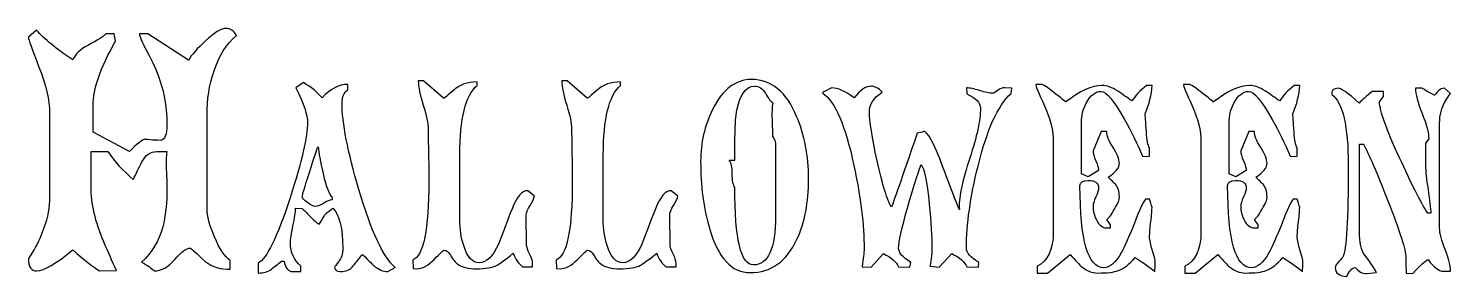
# Model space of a CAD drawing. Header units: centimetres. Extents: x -10.8 to 10.8, y -1.9 to 1.9.
import ezdxf

# ---------------------------------------------------------------- set-up
doc = ezdxf.new("R2010")
doc.units = ezdxf.units.CM
doc.header["$MEASUREMENT"] = 0
doc.layers.add('Camada 1', color=7, linetype='Continuous')

msp = doc.modelspace()

# ---------------------------------------------------------------- linework, layer by layer
at = {"layer": 'Camada 1', "color": 250}
for points, knots in [([(-7.64209, 1.77645), (-7.79515, 1.64813), (-7.91093, 1.46469), (-7.98917, 1.22606), (-7.98917, 1.22606), (-8.05698, 1.02307), (-8.09074, 0.80585), (-8.09074, 0.57429), (-8.09074, 0.57429), (-8.09074, 0.57429), (-8.09074, -0.852), (-8.09074, -0.852), (-8.09074, -0.852), (-8.09074, -0.96244), (-8.05333, -1.10497), (-7.97861, -1.27941), (-7.97861, -1.27941), (-7.90024, -1.4647), (-7.82005, -1.584), (-7.73818, -1.63744), (-7.73818, -1.63744), (-7.73818, -1.63744), (-7.73818, -1.77098), (-7.73818, -1.77098), (-7.73818, -1.77098), (-7.73818, -1.77098), (-7.78632, -1.77098), (-7.78632, -1.77098), (-7.78632, -1.77098), (-7.92882, -1.77098), (-8.05601, -1.71751), (-8.1683, -1.61072), (-8.1683, -1.61072), (-8.28059, -1.50393), (-8.34007, -1.4503), (-8.34726, -1.4503), (-8.34726, -1.4503), (-8.40422, -1.4503), (-8.48275, -1.50827), (-8.58221, -1.62405), (-8.58221, -1.62405), (-8.68209, -1.73983), (-8.78536, -1.79767), (-8.89228, -1.79767), (-8.89228, -1.79767), (-8.9349, -1.75491), (-8.99891, -1.71044), (-9.08445, -1.66403), (-9.08445, -1.66403), (-8.92787, -1.52163), (-8.82095, -1.34354), (-8.76396, -1.12984), (-8.76396, -1.12984), (-8.7212, -0.97678), (-8.69982, -0.77022), (-8.69982, -0.51024), (-8.69982, -0.51024), (-8.69982, -0.50659), (-8.70347, -0.41936), (-8.71051, -0.24843), (-8.71051, -0.24843), (-8.71768, -0.14866), (-8.71416, -0.06145), (-8.69982, 0.0134), (-8.69982, 0.0134), (-8.69982, 0.0134), (-8.85484, 0.0134), (-8.85484, 0.0134), (-8.85484, 0.0134), (-8.95094, 0.0134), (-9.02563, -0.03822), (-9.07923, -0.14149), (-9.07923, -0.14149), (-9.12551, -0.23055), (-9.16998, -0.31958), (-9.21261, -0.40864), (-9.21261, -0.40864), (-9.373, -0.27331), (-9.50114, -0.13276), (-9.59737, 0.0134), (-9.59737, 0.0134), (-9.59737, 0.0134), (-9.85369, 0.0134), (-9.85369, 0.0134), (-9.85369, 0.0134), (-9.85369, 0.0134), (-9.85369, -0.51389), (-9.85369, -0.51389), (-9.85369, -0.51389), (-9.85369, -0.77318), (-9.78969, -1.05369), (-9.66152, -1.35561), (-9.66152, -1.35561), (-9.59736, -1.50108), (-9.5332, -1.64684), (-9.46919, -1.7923), (-9.46919, -1.7923), (-9.46919, -1.7923), (-9.72552, -1.79764), (-9.72552, -1.79764), (-9.72552, -1.79764), (-9.82527, -1.73462), (-9.9606, -1.6277), (-10.13155, -1.47718), (-10.13155, -1.47718), (-10.38801, -1.69073), (-10.56965, -1.79764), (-10.67643, -1.79764), (-10.67643, -1.79764), (-10.76197, -1.79764), (-10.80475, -1.73533), (-10.80475, -1.61069), (-10.80475, -1.61069), (-10.80475, -1.61069), (-10.71934, -1.47184), (-10.71934, -1.47184), (-10.71934, -1.47184), (-10.65518, -1.36154), (-10.60523, -1.25279), (-10.56964, -1.14585), (-10.56964, -1.14585), (-10.51281, -0.98562), (-10.4841, -0.82901), (-10.4841, -0.67566), (-10.4841, -0.67566), (-10.4841, -0.67566), (-10.48411, 0.60104), (-10.48411, 0.60104), (-10.48411, 0.60104), (-10.48411, 0.7935), (-10.53758, 1.02578), (-10.64434, 1.29814), (-10.64434, 1.29814), (-10.75126, 1.57063), (-10.80474, 1.72102), (-10.80474, 1.74973), (-10.80474, 1.74973), (-10.80474, 1.74973), (-10.68192, 1.85652), (-10.68192, 1.85652), (-10.68192, 1.85652), (-10.56431, 1.72103), (-10.38085, 1.57148), (-10.13156, 1.40773), (-10.13156, 1.40773), (-10.09611, 1.48962), (-10.0193, 1.56262), (-9.90182, 1.62678), (-9.90182, 1.62678), (-9.75593, 1.70147), (-9.66504, 1.76029), (-9.6293, 1.80307), (-9.6293, 1.80307), (-9.6293, 1.80307), (-9.50113, 1.80307), (-9.50113, 1.80307), (-9.50113, 1.80307), (-9.50113, 1.80307), (-9.47975, 1.69094), (-9.47975, 1.69094), (-9.47975, 1.69094), (-9.7078, 1.2956), (-9.82176, 0.96794), (-9.82176, 0.70796), (-9.82176, 0.70796), (-9.82176, 0.70796), (-9.82176, 0.30727), (-9.82176, 0.30727), (-9.82176, 0.30727), (-9.82176, 0.30727), (-9.2714, 0.01337), (-9.2714, 0.01337), (-9.2714, 0.01337), (-9.14675, 0.13802), (-9.06854, 0.20035), (-9.03632, 0.20035), (-9.03632, 0.20035), (-9.03296, 0.20035), (-9.00608, 0.19768), (-8.95628, 0.19233), (-8.95628, 0.19233), (-8.90633, 0.18696), (-8.85484, 0.18431), (-8.80139, 0.18431), (-8.80139, 0.18431), (-8.73371, 0.18431), (-8.69982, 0.26802), (-8.69982, 0.43543), (-8.69982, 0.43543), (-8.69982, 0.65982), (-8.73557, 0.87887), (-8.80674, 1.09258), (-8.80674, 1.09258), (-8.84936, 1.22426), (-8.91718, 1.37563), (-9.0096, 1.54671), (-9.0096, 1.54671), (-9.08093, 1.68559), (-9.11652, 1.77097), (-9.11652, 1.80304), (-9.11652, 1.80304), (-9.11652, 1.80304), (-8.98835, 1.80304), (-8.98835, 1.80304), (-8.98835, 1.80304), (-8.98835, 1.80304), (-8.37396, 1.40235), (-8.37396, 1.40235), (-8.37396, 1.40235), (-8.32417, 1.48424), (-8.23863, 1.58047), (-8.11747, 1.6909), (-8.11747, 1.6909), (-7.97862, 1.81908), (-7.87352, 1.88324), (-7.80219, 1.88324), (-7.80219, 1.88324), (-7.73819, 1.88324), (-7.68472, 1.84765), (-7.64209, 1.77645)], [0, 0, 0, 0, 0.01785714, 0.01785714, 0.01785714, 0.01785714, 0.03571429, 0.03571429, 0.03571429, 0.03571429, 0.05357143, 0.05357143, 0.05357143, 0.05357143, 0.07142857, 0.07142857, 0.07142857, 0.07142857, 0.08928571, 0.08928571, 0.08928571, 0.08928571, 0.10714286, 0.10714286, 0.10714286, 0.10714286, 0.125, 0.125, 0.125, 0.125, 0.14285714, 0.14285714, 0.14285714, 0.14285714, 0.16071429, 0.16071429, 0.16071429, 0.16071429, 0.17857143, 0.17857143, 0.17857143, 0.17857143, 0.19642857, 0.19642857, 0.19642857, 0.19642857, 0.21428571, 0.21428571, 0.21428571, 0.21428571, 0.23214286, 0.23214286, 0.23214286, 0.23214286, 0.25, 0.25, 0.25, 0.25, 0.26785714, 0.26785714, 0.26785714, 0.26785714, 0.28571429, 0.28571429, 0.28571429, 0.28571429, 0.30357143, 0.30357143, 0.30357143, 0.30357143, 0.32142857, 0.32142857, 0.32142857, 0.32142857, 0.33928571, 0.33928571, 0.33928571, 0.33928571, 0.35714286, 0.35714286, 0.35714286, 0.35714286, 0.375, 0.375, 0.375, 0.375, 0.39285714, 0.39285714, 0.39285714, 0.39285714, 0.41071429, 0.41071429, 0.41071429, 0.41071429, 0.42857143, 0.42857143, 0.42857143, 0.42857143, 0.44642857, 0.44642857, 0.44642857, 0.44642857, 0.46428571, 0.46428571, 0.46428571, 0.46428571, 0.48214286, 0.48214286, 0.48214286, 0.48214286, 0.5, 0.5, 0.5, 0.5, 0.51785714, 0.51785714, 0.51785714, 0.51785714, 0.53571429, 0.53571429, 0.53571429, 0.53571429, 0.55357143, 0.55357143, 0.55357143, 0.55357143, 0.57142857, 0.57142857, 0.57142857, 0.57142857, 0.58928571, 0.58928571, 0.58928571, 0.58928571, 0.60714286, 0.60714286, 0.60714286, 0.60714286, 0.625, 0.625, 0.625, 0.625, 0.64285714, 0.64285714, 0.64285714, 0.64285714, 0.66071429, 0.66071429, 0.66071429, 0.66071429, 0.67857143, 0.67857143, 0.67857143, 0.67857143, 0.69642857, 0.69642857, 0.69642857, 0.69642857, 0.71428571, 0.71428571, 0.71428571, 0.71428571, 0.73214286, 0.73214286, 0.73214286, 0.73214286, 0.75, 0.75, 0.75, 0.75, 0.76785714, 0.76785714, 0.76785714, 0.76785714, 0.78571429, 0.78571429, 0.78571429, 0.78571429, 0.80357143, 0.80357143, 0.80357143, 0.80357143, 0.82142857, 0.82142857, 0.82142857, 0.82142857, 0.83928571, 0.83928571, 0.83928571, 0.83928571, 0.85714286, 0.85714286, 0.85714286, 0.85714286, 0.875, 0.875, 0.875, 0.875, 0.89285714, 0.89285714, 0.89285714, 0.89285714, 0.91071429, 0.91071429, 0.91071429, 0.91071429, 0.92857143, 0.92857143, 0.92857143, 0.92857143, 0.94642857, 0.94642857, 0.94642857, 0.94642857, 0.96428571, 0.96428571, 0.96428571, 0.96428571, 1, 1, 1, 1]), ([(-3.11719, -0.65983), (-3.12071, -0.69542), (-3.14209, -0.74352), (-3.18119, -0.804), (-3.18119, -0.804), (-3.22043, -0.86451), (-3.24001, -0.91446), (-3.24001, -0.95357), (-3.24001, -0.95357), (-3.24001, -0.95357), (-3.23467, -1.40236), (-3.23467, -1.40236), (-3.23467, -1.40236), (-3.23467, -1.43445), (-3.21962, -1.47988), (-3.18937, -1.53854), (-3.18937, -1.53854), (-3.15913, -1.59736), (-3.14394, -1.64461), (-3.14394, -1.6802), (-3.14394, -1.6802), (-3.14394, -1.6802), (-3.14394, -1.73354), (-3.14394, -1.73354), (-3.14394, -1.73354), (-3.14394, -1.73354), (-3.29883, -1.73354), (-3.29883, -1.73354), (-3.29883, -1.73354), (-3.35579, -1.69078), (-3.40223, -1.62326), (-3.43768, -1.53068), (-3.43768, -1.53068), (-3.57317, -1.63744), (-3.65504, -1.69792), (-3.68358, -1.71229), (-3.68358, -1.71229), (-3.75478, -1.7479), (-3.85985, -1.76563), (-3.99873, -1.76563), (-3.99873, -1.76563), (-4.12335, -1.76563), (-4.2196, -1.74073), (-4.28713, -1.69078), (-4.28713, -1.69078), (-4.3192, -1.66951), (-4.35481, -1.62495), (-4.39392, -1.55724), (-4.39392, -1.55724), (-4.42263, -1.50745), (-4.45456, -1.48242), (-4.49031, -1.48242), (-4.49031, -1.48242), (-4.49748, -1.48242), (-4.54714, -1.52967), (-4.63985, -1.62408), (-4.63985, -1.62408), (-4.73243, -1.71846), (-4.82149, -1.76563), (-4.90687, -1.76563), (-4.90687, -1.76563), (-4.90687, -1.76563), (-4.96034, -1.76029), (-4.96034, -1.76029), (-4.96034, -1.76029), (-4.96034, -1.76029), (-4.96568, -1.63154), (-4.96568, -1.63154), (-4.96568, -1.63154), (-4.80193, -1.57077), (-4.71988, -1.17037), (-4.71988, -0.43038), (-4.71988, -0.43038), (-4.71988, -0.34116), (-4.72171, -0.20879), (-4.72522, -0.0335), (-4.72522, -0.0335), (-4.72874, 0.14152), (-4.73056, 0.27125), (-4.73056, 0.35523), (-4.73056, 0.35523), (-4.73056, 0.43921), (-4.75546, 0.55978), (-4.80541, 0.71707), (-4.80541, 0.71707), (-4.8552, 0.87436), (-4.88026, 0.99774), (-4.88026, 1.08722), (-4.88026, 1.08722), (-4.88026, 1.08722), (-4.79991, 1.08721), (-4.79991, 1.08721), (-4.79991, 1.08721), (-4.79991, 1.08721), (-4.49548, 0.82538), (-4.49548, 0.82538), (-4.49548, 0.82538), (-4.48479, 0.82538), (-4.43328, 0.86631), (-4.34059, 0.9482), (-4.34059, 0.9482), (-4.24801, 1.03009), (-4.1304, 1.07115), (-3.98787, 1.07115), (-3.98787, 1.07115), (-3.98787, 1.07115), (-3.98787, 1.01768), (-3.98787, 1.01768), (-3.98787, 1.01768), (-4.16247, 0.86462), (-4.24983, 0.51375), (-4.24983, -0.03478), (-4.24983, -0.03478), (-4.24983, -0.03478), (-4.24983, -1.01779), (-4.24983, -1.01779), (-4.24983, -1.01779), (-4.24983, -1.16029), (-4.23028, -1.29211), (-4.19101, -1.4131), (-4.19101, -1.4131), (-4.13754, -1.58757), (-4.05737, -1.67491), (-3.95058, -1.67491), (-3.95058, -1.67491), (-3.84734, -1.67491), (-3.75108, -1.58053), (-3.66205, -1.39173), (-3.66205, -1.39173), (-3.59789, -1.21729), (-3.52939, -1.03835), (-3.45636, -0.85486), (-3.45636, -0.85486), (-3.38333, -0.6714), (-3.30415, -0.57969), (-3.21861, -0.57969), (-3.21861, -0.57969), (-3.21861, -0.57969), (-3.12238, -0.65989), (-3.12238, -0.65989), (-3.12238, -0.65989), (-3.12238, -0.65989), (-3.11719, -0.65988), (-3.11719, -0.65988), (-3.11719, -0.65988), (-3.11719, -0.65988), (-3.11719, -0.65983), (-3.11719, -0.65983)], [0, 0, 0, 0, 0.02631579, 0.02631579, 0.02631579, 0.02631579, 0.05263158, 0.05263158, 0.05263158, 0.05263158, 0.07894737, 0.07894737, 0.07894737, 0.07894737, 0.10526316, 0.10526316, 0.10526316, 0.10526316, 0.13157895, 0.13157895, 0.13157895, 0.13157895, 0.15789474, 0.15789474, 0.15789474, 0.15789474, 0.18421053, 0.18421053, 0.18421053, 0.18421053, 0.21052632, 0.21052632, 0.21052632, 0.21052632, 0.23684211, 0.23684211, 0.23684211, 0.23684211, 0.26315789, 0.26315789, 0.26315789, 0.26315789, 0.28947368, 0.28947368, 0.28947368, 0.28947368, 0.31578947, 0.31578947, 0.31578947, 0.31578947, 0.34210526, 0.34210526, 0.34210526, 0.34210526, 0.36842105, 0.36842105, 0.36842105, 0.36842105, 0.39473684, 0.39473684, 0.39473684, 0.39473684, 0.42105263, 0.42105263, 0.42105263, 0.42105263, 0.44736842, 0.44736842, 0.44736842, 0.44736842, 0.47368421, 0.47368421, 0.47368421, 0.47368421, 0.5, 0.5, 0.5, 0.5, 0.52631579, 0.52631579, 0.52631579, 0.52631579, 0.55263158, 0.55263158, 0.55263158, 0.55263158, 0.57894737, 0.57894737, 0.57894737, 0.57894737, 0.60526316, 0.60526316, 0.60526316, 0.60526316, 0.63157895, 0.63157895, 0.63157895, 0.63157895, 0.65789474, 0.65789474, 0.65789474, 0.65789474, 0.68421053, 0.68421053, 0.68421053, 0.68421053, 0.71052632, 0.71052632, 0.71052632, 0.71052632, 0.73684211, 0.73684211, 0.73684211, 0.73684211, 0.76315789, 0.76315789, 0.76315789, 0.76315789, 0.78947368, 0.78947368, 0.78947368, 0.78947368, 0.81578947, 0.81578947, 0.81578947, 0.81578947, 0.84210526, 0.84210526, 0.84210526, 0.84210526, 0.86842105, 0.86842105, 0.86842105, 0.86842105, 0.89473684, 0.89473684, 0.89473684, 0.89473684, 0.92105263, 0.92105263, 0.92105263, 0.92105263, 0.94736842, 0.94736842, 0.94736842, 0.94736842, 1, 1, 1, 1]), ([(-0.93752, -0.65983), (-0.9412, -0.69542), (-0.96255, -0.74352), (-1.00168, -0.804), (-1.00168, -0.804), (-1.04081, -0.86451), (-1.06034, -0.91446), (-1.06034, -0.95357), (-1.06034, -0.95357), (-1.06034, -0.95357), (-1.055, -1.40236), (-1.055, -1.40236), (-1.055, -1.40236), (-1.055, -1.43445), (-1.03995, -1.47988), (-1.0097, -1.53854), (-1.0097, -1.53854), (-0.97946, -1.59736), (-0.96424, -1.64461), (-0.96424, -1.6802), (-0.96424, -1.6802), (-0.96424, -1.6802), (-0.96424, -1.73354), (-0.96424, -1.73354), (-0.96424, -1.73354), (-0.96424, -1.73354), (-1.11916, -1.73354), (-1.11916, -1.73354), (-1.11916, -1.73354), (-1.17626, -1.69078), (-1.22253, -1.62326), (-1.25812, -1.53068), (-1.25812, -1.53068), (-1.39335, -1.63744), (-1.47534, -1.69792), (-1.50379, -1.71229), (-1.50379, -1.71229), (-1.57512, -1.7479), (-1.68008, -1.76563), (-1.81907, -1.76563), (-1.81907, -1.76563), (-1.94385, -1.76563), (-2.03994, -1.74073), (-2.10747, -1.69078), (-2.10747, -1.69078), (-2.13954, -1.66951), (-2.17528, -1.62495), (-2.21439, -1.55724), (-2.21439, -1.55724), (-2.24297, -1.50745), (-2.2749, -1.48242), (-2.31049, -1.48242), (-2.31049, -1.48242), (-2.31766, -1.48242), (-2.36748, -1.52967), (-2.46003, -1.62408), (-2.46003, -1.62408), (-2.55274, -1.71846), (-2.6418, -1.76563), (-2.72721, -1.76563), (-2.72721, -1.76563), (-2.72721, -1.76563), (-2.78081, -1.76029), (-2.78081, -1.76029), (-2.78081, -1.76029), (-2.78081, -1.76029), (-2.78602, -1.63154), (-2.78602, -1.63154), (-2.78602, -1.63154), (-2.62227, -1.57077), (-2.54038, -1.17037), (-2.54038, -0.43038), (-2.54038, -0.43038), (-2.54038, -0.34116), (-2.54207, -0.20879), (-2.54559, -0.0335), (-2.54559, -0.0335), (-2.54924, 0.14152), (-2.55093, 0.27125), (-2.55093, 0.35523), (-2.55093, 0.35523), (-2.55093, 0.43921), (-2.57596, 0.55978), (-2.62578, 0.71707), (-2.62578, 0.71707), (-2.6756, 0.87436), (-2.7005, 0.99774), (-2.7005, 1.08722), (-2.7005, 1.08722), (-2.7005, 1.08722), (-2.6203, 1.08721), (-2.6203, 1.08721), (-2.6203, 1.08721), (-2.6203, 1.08721), (-2.31584, 0.82538), (-2.31584, 0.82538), (-2.31584, 0.82538), (-2.30515, 0.82538), (-2.25366, 0.86631), (-2.16095, 0.9482), (-2.16095, 0.9482), (-2.06837, 1.03009), (-1.95076, 1.07115), (-1.80839, 1.07115), (-1.80839, 1.07115), (-1.80839, 1.07115), (-1.80839, 1.01768), (-1.80839, 1.01768), (-1.80839, 1.01768), (-1.98299, 0.86462), (-2.07006, 0.51375), (-2.07006, -0.03478), (-2.07006, -0.03478), (-2.07006, -0.03478), (-2.07006, -1.01779), (-2.07006, -1.01779), (-2.07006, -1.01779), (-2.07006, -1.16029), (-2.05051, -1.29211), (-2.0114, -1.4131), (-2.0114, -1.4131), (-1.95793, -1.58757), (-1.87776, -1.67491), (-1.77097, -1.67491), (-1.77097, -1.67491), (-1.6677, -1.67491), (-1.57161, -1.58053), (-1.48257, -1.39173), (-1.48257, -1.39173), (-1.41841, -1.21729), (-1.34991, -1.03835), (-1.27672, -0.85486), (-1.27672, -0.85486), (-1.20388, -0.6714), (-1.12453, -0.57969), (-1.03912, -0.57969), (-1.03912, -0.57969), (-1.03912, -0.57969), (-0.94289, -0.65989), (-0.94289, -0.65989), (-0.94289, -0.65989), (-0.94289, -0.65989), (-0.93752, -0.65988), (-0.93752, -0.65988), (-0.93752, -0.65988), (-0.93752, -0.65988), (-0.93752, -0.65983), (-0.93752, -0.65983)], [0, 0, 0, 0, 0.02631579, 0.02631579, 0.02631579, 0.02631579, 0.05263158, 0.05263158, 0.05263158, 0.05263158, 0.07894737, 0.07894737, 0.07894737, 0.07894737, 0.10526316, 0.10526316, 0.10526316, 0.10526316, 0.13157895, 0.13157895, 0.13157895, 0.13157895, 0.15789474, 0.15789474, 0.15789474, 0.15789474, 0.18421053, 0.18421053, 0.18421053, 0.18421053, 0.21052632, 0.21052632, 0.21052632, 0.21052632, 0.23684211, 0.23684211, 0.23684211, 0.23684211, 0.26315789, 0.26315789, 0.26315789, 0.26315789, 0.28947368, 0.28947368, 0.28947368, 0.28947368, 0.31578947, 0.31578947, 0.31578947, 0.31578947, 0.34210526, 0.34210526, 0.34210526, 0.34210526, 0.36842105, 0.36842105, 0.36842105, 0.36842105, 0.39473684, 0.39473684, 0.39473684, 0.39473684, 0.42105263, 0.42105263, 0.42105263, 0.42105263, 0.44736842, 0.44736842, 0.44736842, 0.44736842, 0.47368421, 0.47368421, 0.47368421, 0.47368421, 0.5, 0.5, 0.5, 0.5, 0.52631579, 0.52631579, 0.52631579, 0.52631579, 0.55263158, 0.55263158, 0.55263158, 0.55263158, 0.57894737, 0.57894737, 0.57894737, 0.57894737, 0.60526316, 0.60526316, 0.60526316, 0.60526316, 0.63157895, 0.63157895, 0.63157895, 0.63157895, 0.65789474, 0.65789474, 0.65789474, 0.65789474, 0.68421053, 0.68421053, 0.68421053, 0.68421053, 0.71052632, 0.71052632, 0.71052632, 0.71052632, 0.73684211, 0.73684211, 0.73684211, 0.73684211, 0.76315789, 0.76315789, 0.76315789, 0.76315789, 0.78947368, 0.78947368, 0.78947368, 0.78947368, 0.81578947, 0.81578947, 0.81578947, 0.81578947, 0.84210526, 0.84210526, 0.84210526, 0.84210526, 0.86842105, 0.86842105, 0.86842105, 0.86842105, 0.89473684, 0.89473684, 0.89473684, 0.89473684, 0.92105263, 0.92105263, 0.92105263, 0.92105263, 0.94736842, 0.94736842, 0.94736842, 0.94736842, 1, 1, 1, 1]), ([(1.04981, -0.39797), (1.04981, -0.75772), (0.99099, -1.06401), (0.87339, -1.31684), (0.87339, -1.31684), (0.71668, -1.65532), (0.47988, -1.82444), (0.1629, -1.82444), (0.1629, -1.82444), (-0.11848, -1.82444), (-0.32515, -1.60005), (-0.45667, -1.15123), (-0.45667, -1.15123), (-0.54586, -0.84863), (-0.59047, -0.50845), (-0.59047, -0.13086), (-0.59047, -0.13086), (-0.59047, 0.14333), (-0.52983, 0.40516), (-0.4087, 0.65448), (-0.4087, 0.65448), (-0.25913, 0.95711), (-0.06146, 1.10861), (0.18431, 1.10861), (0.18431, 1.10861), (0.48342, 1.10861), (0.71133, 0.9215), (0.86818, 0.54769), (0.86818, 0.54769), (0.98904, 0.26634), (1.04981, -0.04896), (1.04981, -0.39797)], [0, 0, 0, 0, 0.11111111, 0.11111111, 0.11111111, 0.11111111, 0.22222222, 0.22222222, 0.22222222, 0.22222222, 0.33333333, 0.33333333, 0.33333333, 0.33333333, 0.44444444, 0.44444444, 0.44444444, 0.44444444, 0.55555556, 0.55555556, 0.55555556, 0.55555556, 0.66666667, 0.66666667, 0.66666667, 0.66666667, 0.77777778, 0.77777778, 0.77777778, 0.77777778, 1, 1, 1, 1]), ([(-5.23269, -1.74423), (-5.23269, -1.74423), (-5.34495, -1.80839), (-5.34495, -1.80839), (-5.34495, -1.80839), (-5.41263, -1.80839), (-5.4838, -1.77812), (-5.55865, -1.71751), (-5.55865, -1.71751), (-5.56217, -1.71412), (-5.61916, -1.657), (-5.72947, -1.54656), (-5.72947, -1.54656), (-5.77588, -1.60366), (-5.82218, -1.66152), (-5.86846, -1.72018), (-5.86846, -1.72018), (-5.91476, -1.779), (-5.98059, -1.80839), (-6.06613, -1.80839), (-6.06613, -1.80839), (-6.12325, -1.80839), (-6.15167, -1.78532), (-6.15167, -1.73888), (-6.15167, -1.73888), (-6.15167, -1.73536), (-6.13114, -1.70779), (-6.09018, -1.65617), (-6.09018, -1.65617), (-6.04925, -1.60452), (-6.02869, -1.53782), (-6.02869, -1.45567), (-6.02869, -1.45567), (-6.02869, -1.14587), (-6.07864, -0.94288), (-6.17823, -0.84676), (-6.17823, -0.84676), (-6.24956, -0.89306), (-6.29401, -0.9323), (-6.3119, -0.96426), (-6.3119, -0.96426), (-6.34397, -1.02488), (-6.36886, -1.06567), (-6.38659, -1.08719), (-6.38659, -1.08719), (-6.42585, -1.06568), (-6.4703, -1.02837), (-6.52026, -0.97493), (-6.52026, -0.97493), (-6.58074, -0.91077), (-6.62167, -0.86997), (-6.64319, -0.85198), (-6.64319, -0.85198), (-6.64319, -0.85198), (-6.7445, -0.84677), (-6.7445, -0.84677), (-6.7445, -0.84677), (-6.7445, -0.90744), (-6.75802, -0.99634), (-6.78474, -1.11397), (-6.78474, -1.11397), (-6.81146, -1.23142), (-6.82469, -1.32035), (-6.82469, -1.38099), (-6.82469, -1.38099), (-6.82469, -1.51281), (-6.77138, -1.62861), (-6.66446, -1.72823), (-6.66446, -1.72823), (-6.66446, -1.72823), (-6.66446, -1.8084), (-6.66446, -1.8084), (-6.66446, -1.8084), (-6.66446, -1.8084), (-6.78728, -1.80839), (-6.78728, -1.80839), (-6.78728, -1.80839), (-6.85496, -1.80839), (-6.89941, -1.75492), (-6.92092, -1.64813), (-6.92092, -1.64813), (-6.92092, -1.64813), (-6.95836, -1.64813), (-6.95836, -1.64813), (-6.95836, -1.64813), (-7.01183, -1.69075), (-7.06332, -1.73184), (-7.11311, -1.77098), (-7.11311, -1.77098), (-7.1632, -1.81019), (-7.23072, -1.8298), (-7.31612, -1.8298), (-7.31612, -1.8298), (-7.31612, -1.8298), (-7.31612, -1.68023), (-7.31612, -1.68023), (-7.31612, -1.68023), (-7.18542, -1.61607), (-7.02278, -1.28492), (-6.82823, -0.68656), (-6.82823, -0.68656), (-6.65138, -0.13451), (-6.56304, 0.24663), (-6.56304, 0.45678), (-6.56304, 0.45678), (-6.56304, 0.56357), (-6.6217, 0.73801), (-6.73931, 0.98028), (-6.73931, 0.98028), (-6.73931, 0.98028), (-6.62705, 1.06048), (-6.62705, 1.06048), (-6.62705, 1.06048), (-6.50608, 0.99267), (-6.41168, 0.91628), (-6.344, 0.83074), (-6.344, 0.83074), (-6.21218, 0.96607), (-6.08217, 1.03375), (-5.95387, 1.03375), (-5.95387, 1.03375), (-5.95387, 1.03375), (-5.95387, 0.95355), (-5.95387, 0.95355), (-5.95387, 0.95355), (-6.01099, 0.90725), (-6.03941, 0.84142), (-6.03941, 0.75601), (-6.03941, 0.75601), (-6.03941, 0.45311), (-5.95387, 0.01332), (-5.78308, -0.56363), (-5.78308, -0.56363), (-5.59779, -1.194), (-5.41433, -1.58751), (-5.23269, -1.74423)], [0, 0, 0, 0, 0.02857143, 0.02857143, 0.02857143, 0.02857143, 0.05714286, 0.05714286, 0.05714286, 0.05714286, 0.08571429, 0.08571429, 0.08571429, 0.08571429, 0.11428571, 0.11428571, 0.11428571, 0.11428571, 0.14285714, 0.14285714, 0.14285714, 0.14285714, 0.17142857, 0.17142857, 0.17142857, 0.17142857, 0.2, 0.2, 0.2, 0.2, 0.22857143, 0.22857143, 0.22857143, 0.22857143, 0.25714286, 0.25714286, 0.25714286, 0.25714286, 0.28571429, 0.28571429, 0.28571429, 0.28571429, 0.31428571, 0.31428571, 0.31428571, 0.31428571, 0.34285714, 0.34285714, 0.34285714, 0.34285714, 0.37142857, 0.37142857, 0.37142857, 0.37142857, 0.4, 0.4, 0.4, 0.4, 0.42857143, 0.42857143, 0.42857143, 0.42857143, 0.45714286, 0.45714286, 0.45714286, 0.45714286, 0.48571429, 0.48571429, 0.48571429, 0.48571429, 0.51428571, 0.51428571, 0.51428571, 0.51428571, 0.54285714, 0.54285714, 0.54285714, 0.54285714, 0.57142857, 0.57142857, 0.57142857, 0.57142857, 0.6, 0.6, 0.6, 0.6, 0.62857143, 0.62857143, 0.62857143, 0.62857143, 0.65714286, 0.65714286, 0.65714286, 0.65714286, 0.68571429, 0.68571429, 0.68571429, 0.68571429, 0.71428571, 0.71428571, 0.71428571, 0.71428571, 0.74285714, 0.74285714, 0.74285714, 0.74285714, 0.77142857, 0.77142857, 0.77142857, 0.77142857, 0.8, 0.8, 0.8, 0.8, 0.82857143, 0.82857143, 0.82857143, 0.82857143, 0.85714286, 0.85714286, 0.85714286, 0.85714286, 0.88571429, 0.88571429, 0.88571429, 0.88571429, 0.91428571, 0.91428571, 0.91428571, 0.91428571, 0.94285714, 0.94285714, 0.94285714, 0.94285714, 1, 1, 1, 1]), ([(0.50395, 0.24311), (0.50395, 0.24311), (0.49411, 0.49957), (0.49411, 0.49957), (0.49411, 0.49957), (0.49056, 0.60268), (0.49411, 0.68822), (0.5048, 0.75603), (0.5048, 0.75603), (0.47988, 0.76672), (0.44246, 0.81469), (0.39264, 0.90023), (0.39264, 0.90023), (0.35004, 0.97143), (0.29657, 1.00702), (0.23241, 1.00702), (0.23241, 1.00702), (0.07906, 1.00702), (-0.01701, 0.84846), (-0.05612, 0.53148), (-0.05612, 0.53148), (-0.06668, 0.44607), (-0.07218, 0.23054), (-0.07218, -0.11484), (-0.07218, -0.11484), (-0.07218, -0.11484), (-0.15756, -0.11484), (-0.15756, -0.11484), (-0.15756, -0.11484), (-0.12549, -0.1541), (-0.10959, -0.22356), (-0.10959, -0.32317), (-0.10959, -0.32317), (-0.10959, -0.42294), (-0.09721, -0.49242), (-0.0722, -0.53156), (-0.0722, -0.53156), (-0.0722, -1.31518), (0.0222, -1.707), (0.21104, -1.707), (0.21104, -1.707), (0.43541, -1.707), (0.54756, -1.4594), (0.54756, -0.96434), (0.54756, -0.96434), (0.54756, -0.96434), (0.54755, 0.09889), (0.54755, 0.09889), (0.54755, 0.09889), (0.54755, 0.16305), (0.53306, 0.21104), (0.50395, 0.24311)], [0, 0, 0, 0, 0.07142857, 0.07142857, 0.07142857, 0.07142857, 0.14285714, 0.14285714, 0.14285714, 0.14285714, 0.21428571, 0.21428571, 0.21428571, 0.21428571, 0.28571429, 0.28571429, 0.28571429, 0.28571429, 0.35714286, 0.35714286, 0.35714286, 0.35714286, 0.42857143, 0.42857143, 0.42857143, 0.42857143, 0.5, 0.5, 0.5, 0.5, 0.57142857, 0.57142857, 0.57142857, 0.57142857, 0.64285714, 0.64285714, 0.64285714, 0.64285714, 0.71428571, 0.71428571, 0.71428571, 0.71428571, 0.78571429, 0.78571429, 0.78571429, 0.78571429, 0.85714286, 0.85714286, 0.85714286, 0.85714286, 1, 1, 1, 1]), ([(4.13761, 0.97511), (4.13761, 0.97511), (4.12692, 0.89478), (4.12692, 0.89478), (4.12692, 0.89478), (3.92742, 0.71314), (3.76, 0.34638), (3.62479, -0.20568), (3.62479, -0.20568), (3.50718, -0.67571), (3.44837, -1.09074), (3.44837, -1.45033), (3.44837, -1.45033), (3.44837, -1.52166), (3.51068, -1.59469), (3.63532, -1.66951), (3.63532, -1.66951), (3.63532, -1.66951), (3.62998, -1.73888), (3.62998, -1.73888), (3.62998, -1.73888), (3.62998, -1.73888), (3.45371, -1.73354), (3.45371, -1.73354), (3.45371, -1.73354), (3.42164, -1.65872), (3.34512, -1.59289), (3.22395, -1.53587), (3.22395, -1.53587), (3.22395, -1.53587), (3.03162, -1.73888), (3.03162, -1.73888), (3.03162, -1.73888), (3.03162, -1.73888), (2.89277, -1.72822), (2.89277, -1.72822), (2.89277, -1.72822), (2.9142, -1.60664), (2.92484, -1.51549), (2.92484, -1.45472), (2.92484, -1.45472), (2.92484, -1.28335), (2.9105, -1.05994), (2.88208, -0.78461), (2.88208, -0.78461), (2.85004, -0.43809), (2.80895, -0.2379), (2.75926, -0.18432), (2.75926, -0.18432), (2.7023, -0.34455), (2.63448, -0.55826), (2.55611, -0.8253), (2.55611, -0.8253), (2.46353, -1.15658), (2.41726, -1.36497), (2.41726, -1.45035), (2.41726, -1.45035), (2.41726, -1.52168), (2.47973, -1.59471), (2.60437, -1.66953), (2.60437, -1.66953), (2.60437, -1.66953), (2.58834, -1.7389), (2.58834, -1.7389), (2.58834, -1.7389), (2.58834, -1.7389), (2.41726, -1.73356), (2.41726, -1.73356), (2.41726, -1.73356), (2.3853, -1.65874), (2.30852, -1.59291), (2.18765, -1.53589), (2.18765, -1.53589), (2.18765, -1.53589), (2.00054, -1.7389), (2.00054, -1.7389), (2.00054, -1.7389), (2.00054, -1.7389), (1.86166, -1.73356), (1.86166, -1.73356), (1.86166, -1.73356), (1.8832, -1.6123), (1.89375, -1.52128), (1.89375, -1.46048), (1.89375, -1.46048), (1.89375, -1.10385), (1.84213, -0.68266), (1.73886, -0.19728), (1.73886, -0.19728), (1.61054, 0.40584), (1.45213, 0.77334), (1.26332, 0.90529), (1.26332, 0.90529), (1.26332, 0.90529), (1.26866, 0.91614), (1.26866, 0.91614), (1.26866, 0.91614), (1.31142, 0.93739), (1.356, 0.9589), (1.4023, 0.9803), (1.4023, 0.9803), (1.4912, 0.9803), (1.60531, 0.93051), (1.74417, 0.83076), (1.74417, 0.83076), (1.8331, 0.94824), (1.91848, 1.00705), (2.0005, 1.00705), (2.0005, 1.00705), (2.05746, 1.00705), (2.11276, 0.97678), (2.16608, 0.9163), (2.16608, 0.9163), (2.03792, 0.82724), (1.97389, 0.72932), (1.97389, 0.6224), (1.97389, 0.6224), (1.97389, 0.47987), (2.01302, 0.23058), (2.09139, -0.12566), (2.09139, -0.12566), (2.17325, -0.49592), (2.24641, -0.73116), (2.31041, -0.83075), (2.31041, -0.83075), (2.33179, -0.77379), (2.4618, -0.39982), (2.70038, 0.29122), (2.70038, 0.29122), (2.78592, 0.3126), (2.81799, 0.32316), (2.7965, 0.32316), (2.7965, 0.32316), (2.85712, 0.32316), (2.95319, 0.14689), (3.08503, -0.20566), (3.08503, -0.20566), (3.24174, -0.6259), (3.32712, -0.84675), (3.34146, -0.86815), (3.34146, -0.86815), (3.34146, -0.86815), (3.33598, -0.83624), (3.33598, -0.83624), (3.33598, -0.83624), (3.33598, -0.6622), (3.39043, -0.41177), (3.49902, -0.08496), (3.49902, -0.08496), (3.60763, 0.24172), (3.66195, 0.49384), (3.66195, 0.67151), (3.66195, 0.67151), (3.66195, 0.75663), (3.5926, 0.82936), (3.45359, 0.88987), (3.45359, 0.88987), (3.45359, 0.88987), (3.44825, 0.98033), (3.44825, 0.98033), (3.44825, 0.98033), (3.49453, 0.98033), (3.56123, 0.96697), (3.64859, 0.94022), (3.64859, 0.94022), (3.73582, 0.9135), (3.80094, 0.90027), (3.84359, 0.90027), (3.84359, 0.90027), (3.86497, 0.90027), (3.89256, 0.91435), (3.92643, 0.94305), (3.92643, 0.94305), (3.96019, 0.97147), (3.99496, 0.98385), (4.03054, 0.98033), (4.03054, 0.98033), (4.03054, 0.98033), (4.13761, 0.97511), (4.13761, 0.97511)], [0, 0, 0, 0, 0.02173913, 0.02173913, 0.02173913, 0.02173913, 0.04347826, 0.04347826, 0.04347826, 0.04347826, 0.06521739, 0.06521739, 0.06521739, 0.06521739, 0.08695652, 0.08695652, 0.08695652, 0.08695652, 0.10869565, 0.10869565, 0.10869565, 0.10869565, 0.13043478, 0.13043478, 0.13043478, 0.13043478, 0.15217391, 0.15217391, 0.15217391, 0.15217391, 0.17391304, 0.17391304, 0.17391304, 0.17391304, 0.19565217, 0.19565217, 0.19565217, 0.19565217, 0.2173913, 0.2173913, 0.2173913, 0.2173913, 0.23913043, 0.23913043, 0.23913043, 0.23913043, 0.26086957, 0.26086957, 0.26086957, 0.26086957, 0.2826087, 0.2826087, 0.2826087, 0.2826087, 0.30434783, 0.30434783, 0.30434783, 0.30434783, 0.32608696, 0.32608696, 0.32608696, 0.32608696, 0.34782609, 0.34782609, 0.34782609, 0.34782609, 0.36956522, 0.36956522, 0.36956522, 0.36956522, 0.39130435, 0.39130435, 0.39130435, 0.39130435, 0.41304348, 0.41304348, 0.41304348, 0.41304348, 0.43478261, 0.43478261, 0.43478261, 0.43478261, 0.45652174, 0.45652174, 0.45652174, 0.45652174, 0.47826087, 0.47826087, 0.47826087, 0.47826087, 0.5, 0.5, 0.5, 0.5, 0.52173913, 0.52173913, 0.52173913, 0.52173913, 0.54347826, 0.54347826, 0.54347826, 0.54347826, 0.56521739, 0.56521739, 0.56521739, 0.56521739, 0.58695652, 0.58695652, 0.58695652, 0.58695652, 0.60869565, 0.60869565, 0.60869565, 0.60869565, 0.63043478, 0.63043478, 0.63043478, 0.63043478, 0.65217391, 0.65217391, 0.65217391, 0.65217391, 0.67391304, 0.67391304, 0.67391304, 0.67391304, 0.69565217, 0.69565217, 0.69565217, 0.69565217, 0.7173913, 0.7173913, 0.7173913, 0.7173913, 0.73913043, 0.73913043, 0.73913043, 0.73913043, 0.76086957, 0.76086957, 0.76086957, 0.76086957, 0.7826087, 0.7826087, 0.7826087, 0.7826087, 0.80434783, 0.80434783, 0.80434783, 0.80434783, 0.82608696, 0.82608696, 0.82608696, 0.82608696, 0.84782609, 0.84782609, 0.84782609, 0.84782609, 0.86956522, 0.86956522, 0.86956522, 0.86956522, 0.89130435, 0.89130435, 0.89130435, 0.89130435, 0.91304348, 0.91304348, 0.91304348, 0.91304348, 0.93478261, 0.93478261, 0.93478261, 0.93478261, 0.95652174, 0.95652174, 0.95652174, 0.95652174, 1, 1, 1, 1]), ([(6.31714, -1.70695), (6.31714, -1.70695), (6.31193, -1.81374), (6.31193, -1.81374), (6.31193, -1.81374), (6.24062, -1.74619), (6.14085, -1.67306), (6.01269, -1.59469), (6.01269, -1.59469), (5.92715, -1.69446), (5.84344, -1.76029), (5.76155, -1.79236), (5.76155, -1.79236), (5.6939, -1.81726), (5.58708, -1.8298), (5.44109, -1.8298), (5.44109, -1.8298), (5.35923, -1.8298), (5.27887, -1.79771), (5.20066, -1.73354), (5.20066, -1.73354), (5.17211, -1.71229), (5.11329, -1.64998), (5.02439, -1.54659), (5.02439, -1.54659), (5.02439, -1.54659), (4.68234, -1.8298), (4.68234, -1.8298), (4.68234, -1.8298), (4.68234, -1.8298), (4.52223, -1.82979), (4.52223, -1.82979), (4.52223, -1.82979), (4.52223, -1.82979), (4.52223, -1.72822), (4.52223, -1.72822), (4.52223, -1.72822), (4.68587, -1.64998), (4.76787, -1.47536), (4.76787, -1.20469), (4.76787, -1.20469), (4.76787, -1.20469), (4.76787, 0.15757), (4.76787, 0.15757), (4.76787, 0.15757), (4.76787, 0.33217), (4.72326, 0.51635), (4.63436, 0.71063), (4.63436, 0.71063), (4.5453, 0.90465), (4.50082, 1.01241), (4.50082, 1.03379), (4.50082, 1.03379), (4.50082, 1.03379), (4.58063, 1.03379), (4.58063, 1.03379), (4.58063, 1.03379), (4.61257, 1.03379), (4.67659, 0.99455), (4.77237, 0.91631), (4.77237, 0.91631), (4.88958, 0.82008), (4.95176, 0.77013), (4.9588, 0.76677), (4.9588, 0.76677), (5.17182, 0.93404), (5.35483, 1.01775), (5.50744, 1.01775), (5.50744, 1.01775), (5.57853, 1.01775), (5.65825, 0.9892), (5.74721, 0.93234), (5.74721, 0.93234), (5.82174, 0.88239), (5.8945, 0.83259), (5.96554, 0.78264), (5.96554, 0.78264), (6.01155, 0.86101), (6.08429, 0.93938), (6.1839, 1.01772), (6.1839, 1.01772), (6.1839, 1.01772), (6.26901, 1.01773), (6.26901, 1.01773), (6.26901, 1.01773), (6.26255, 0.87888), (6.2271, 0.73468), (6.16222, 0.58511), (6.16222, 0.58511), (6.16547, 0.56709), (6.17206, 0.47637), (6.18206, 0.31259), (6.18206, 0.31259), (6.18867, 0.18781), (6.20513, 0.10759), (6.23172, 0.07216), (6.23172, 0.07216), (6.23172, 0.07216), (6.23172, -0.05616), (6.23172, -0.05616), (6.23172, -0.05616), (6.23172, -0.05616), (6.18362, -0.06148), (6.18362, -0.06148), (6.18362, -0.06148), (6.18362, -0.06148), (6.1248, -0.05616), (6.1248, -0.05616), (6.1248, -0.05616), (6.04291, 0.13265), (5.95219, 0.31793), (5.85231, 0.49957), (5.85231, 0.49957), (5.69218, 0.78431), (5.57275, 0.92685), (5.49441, 0.92685), (5.49441, 0.92685), (5.40548, 0.92685), (5.33066, 0.86817), (5.26999, 0.75056), (5.26999, 0.75056), (5.22022, 0.65446), (5.19519, 0.55641), (5.19519, 0.45679), (5.19519, 0.45679), (5.19519, 0.45679), (5.1952, -0.32312), (5.1952, -0.32312), (5.1952, -0.32312), (5.1952, -0.32312), (5.29677, -0.37125), (5.29677, -0.37125), (5.29677, -0.37125), (5.29677, -0.37125), (5.45713, -0.27515), (5.45713, -0.27515), (5.45713, -0.27515), (5.45713, -0.23954), (5.44282, -0.18964), (5.4144, -0.12563), (5.4144, -0.12563), (5.38582, -0.06144), (5.37164, -0.01152), (5.37164, 0.0241), (5.37164, 0.0241), (5.37164, 0.0241), (5.49446, 0.31797), (5.49446, 0.31797), (5.49446, 0.31797), (5.49446, 0.31797), (5.57998, 0.31796), (5.57998, 0.31796), (5.57998, 0.31796), (5.57998, 0.25719), (5.61207, 0.17712), (5.6761, 0.07756), (5.6761, 0.07756), (5.74021, -0.02232), (5.77233, -0.10241), (5.77233, -0.16289), (5.77233, -0.16289), (5.77233, -0.2306), (5.71518, -0.3019), (5.60138, -0.37659), (5.60138, -0.37659), (5.6689, -0.43723), (5.71182, -0.47999), (5.72954, -0.50475), (5.72954, -0.50475), (5.75809, -0.55118), (5.77232, -0.60984), (5.77232, -0.68102), (5.77232, -0.68102), (5.77232, -0.71677), (5.74742, -0.77728), (5.6976, -0.86279), (5.6976, -0.86279), (5.64767, -0.94822), (5.60857, -0.99984), (5.57999, -1.0177), (5.57999, -1.0177), (5.57999, -1.0177), (5.63881, -1.09771), (5.63881, -1.09771), (5.63881, -1.09771), (5.63881, -1.09771), (5.63881, -1.14581), (5.63881, -1.14581), (5.63881, -1.14581), (5.63881, -1.14581), (5.58001, -1.14582), (5.58001, -1.14582), (5.58001, -1.14582), (5.51744, -1.14582), (5.46534, -1.10489), (5.42369, -1.02303), (5.42369, -1.02303), (5.38895, -0.95532), (5.37167, -0.8877), (5.37167, -0.81999), (5.37167, -0.81999), (5.37167, -0.7844), (5.38585, -0.7363), (5.41443, -0.67563), (5.41443, -0.67563), (5.44285, -0.61515), (5.45716, -0.56887), (5.45716, -0.5368), (5.45716, -0.5368), (5.45716, -0.46195), (5.40371, -0.42467), (5.2968, -0.42467), (5.2968, -0.42467), (5.21491, -0.42467), (5.17395, -0.45139), (5.17395, -0.50471), (5.17395, -0.50471), (5.17395, -1.33463), (5.2951, -1.74952), (5.5372, -1.74952), (5.5372, -1.74952), (5.62626, -1.74952), (5.71349, -1.6748), (5.79901, -1.52513), (5.79901, -1.52513), (5.84899, -1.43972), (5.91649, -1.28838), (6.00205, -1.071), (6.00205, -1.071), (6.07674, -0.87531), (6.13204, -0.75406), (6.16763, -0.70775), (6.16763, -0.70775), (6.16763, -0.70775), (6.23178, -0.70775), (6.23178, -0.70775), (6.23178, -0.70775), (6.25668, -0.80752), (6.26906, -0.84494), (6.26906, -0.82001), (6.26906, -0.82001), (6.26906, -0.86996), (6.2629, -0.9455), (6.25051, -1.04694), (6.25051, -1.04694), (6.23797, -1.14851), (6.23178, -1.22604), (6.23178, -1.27935), (6.23178, -1.27935), (6.23178, -1.32946), (6.24683, -1.40064), (6.27724, -1.49305), (6.27724, -1.49305), (6.30727, -1.58582), (6.32063, -1.65699), (6.31714, -1.70695)], [0, 0, 0, 0, 0.01538462, 0.01538462, 0.01538462, 0.01538462, 0.03076923, 0.03076923, 0.03076923, 0.03076923, 0.04615385, 0.04615385, 0.04615385, 0.04615385, 0.06153846, 0.06153846, 0.06153846, 0.06153846, 0.07692308, 0.07692308, 0.07692308, 0.07692308, 0.09230769, 0.09230769, 0.09230769, 0.09230769, 0.10769231, 0.10769231, 0.10769231, 0.10769231, 0.12307692, 0.12307692, 0.12307692, 0.12307692, 0.13846154, 0.13846154, 0.13846154, 0.13846154, 0.15384615, 0.15384615, 0.15384615, 0.15384615, 0.16923077, 0.16923077, 0.16923077, 0.16923077, 0.18461538, 0.18461538, 0.18461538, 0.18461538, 0.2, 0.2, 0.2, 0.2, 0.21538462, 0.21538462, 0.21538462, 0.21538462, 0.23076923, 0.23076923, 0.23076923, 0.23076923, 0.24615385, 0.24615385, 0.24615385, 0.24615385, 0.26153846, 0.26153846, 0.26153846, 0.26153846, 0.27692308, 0.27692308, 0.27692308, 0.27692308, 0.29230769, 0.29230769, 0.29230769, 0.29230769, 0.30769231, 0.30769231, 0.30769231, 0.30769231, 0.32307692, 0.32307692, 0.32307692, 0.32307692, 0.33846154, 0.33846154, 0.33846154, 0.33846154, 0.35384615, 0.35384615, 0.35384615, 0.35384615, 0.36923077, 0.36923077, 0.36923077, 0.36923077, 0.38461538, 0.38461538, 0.38461538, 0.38461538, 0.4, 0.4, 0.4, 0.4, 0.41538462, 0.41538462, 0.41538462, 0.41538462, 0.43076923, 0.43076923, 0.43076923, 0.43076923, 0.44615385, 0.44615385, 0.44615385, 0.44615385, 0.46153846, 0.46153846, 0.46153846, 0.46153846, 0.47692308, 0.47692308, 0.47692308, 0.47692308, 0.49230769, 0.49230769, 0.49230769, 0.49230769, 0.50769231, 0.50769231, 0.50769231, 0.50769231, 0.52307692, 0.52307692, 0.52307692, 0.52307692, 0.53846154, 0.53846154, 0.53846154, 0.53846154, 0.55384615, 0.55384615, 0.55384615, 0.55384615, 0.56923077, 0.56923077, 0.56923077, 0.56923077, 0.58461538, 0.58461538, 0.58461538, 0.58461538, 0.6, 0.6, 0.6, 0.6, 0.61538462, 0.61538462, 0.61538462, 0.61538462, 0.63076923, 0.63076923, 0.63076923, 0.63076923, 0.64615385, 0.64615385, 0.64615385, 0.64615385, 0.66153846, 0.66153846, 0.66153846, 0.66153846, 0.67692308, 0.67692308, 0.67692308, 0.67692308, 0.69230769, 0.69230769, 0.69230769, 0.69230769, 0.70769231, 0.70769231, 0.70769231, 0.70769231, 0.72307692, 0.72307692, 0.72307692, 0.72307692, 0.73846154, 0.73846154, 0.73846154, 0.73846154, 0.75384615, 0.75384615, 0.75384615, 0.75384615, 0.76923077, 0.76923077, 0.76923077, 0.76923077, 0.78461538, 0.78461538, 0.78461538, 0.78461538, 0.8, 0.8, 0.8, 0.8, 0.81538462, 0.81538462, 0.81538462, 0.81538462, 0.83076923, 0.83076923, 0.83076923, 0.83076923, 0.84615385, 0.84615385, 0.84615385, 0.84615385, 0.86153846, 0.86153846, 0.86153846, 0.86153846, 0.87692308, 0.87692308, 0.87692308, 0.87692308, 0.89230769, 0.89230769, 0.89230769, 0.89230769, 0.90769231, 0.90769231, 0.90769231, 0.90769231, 0.92307692, 0.92307692, 0.92307692, 0.92307692, 0.93846154, 0.93846154, 0.93846154, 0.93846154, 0.95384615, 0.95384615, 0.95384615, 0.95384615, 0.96923077, 0.96923077, 0.96923077, 0.96923077, 1, 1, 1, 1]), ([(8.56094, -1.70695), (8.56094, -1.70695), (8.55573, -1.81374), (8.55573, -1.81374), (8.55573, -1.81374), (8.48442, -1.74619), (8.38465, -1.67306), (8.25651, -1.59469), (8.25651, -1.59469), (8.17097, -1.69446), (8.08728, -1.76029), (8.00539, -1.79236), (8.00539, -1.79236), (7.93768, -1.81726), (7.83092, -1.8298), (7.6849, -1.8298), (7.6849, -1.8298), (7.60301, -1.8298), (7.52268, -1.79771), (7.44445, -1.73354), (7.44445, -1.73354), (7.41593, -1.71229), (7.35708, -1.64998), (7.26818, -1.54659), (7.26818, -1.54659), (7.26818, -1.54659), (6.92631, -1.8298), (6.92631, -1.8298), (6.92631, -1.8298), (6.92631, -1.8298), (6.76606, -1.82979), (6.76606, -1.82979), (6.76606, -1.82979), (6.76606, -1.82979), (6.76606, -1.72822), (6.76606, -1.72822), (6.76606, -1.72822), (6.9297, -1.64998), (7.0117, -1.47536), (7.0117, -1.20469), (7.0117, -1.20469), (7.0117, -1.20469), (7.0117, 0.15757), (7.0117, 0.15757), (7.0117, 0.15757), (7.0117, 0.33217), (6.96709, 0.51635), (6.87819, 0.71063), (6.87819, 0.71063), (6.789, 0.90465), (6.74452, 1.01241), (6.74452, 1.03379), (6.74452, 1.03379), (6.74452, 1.03379), (6.82445, 1.03379), (6.82445, 1.03379), (6.82445, 1.03379), (6.85639, 1.03379), (6.92039, 0.99455), (7.01619, 0.91631), (7.01619, 0.91631), (7.1334, 0.82008), (7.19558, 0.77013), (7.20262, 0.76677), (7.20262, 0.76677), (7.41564, 0.93404), (7.59865, 1.01775), (7.75129, 1.01775), (7.75129, 1.01775), (7.82233, 1.01775), (7.9021, 0.9892), (7.991, 0.93234), (7.991, 0.93234), (8.06556, 0.88239), (8.13832, 0.83259), (8.20939, 0.78264), (8.20939, 0.78264), (8.25537, 0.86101), (8.32808, 0.93938), (8.42772, 1.01772), (8.42772, 1.01772), (8.42772, 1.01772), (8.51297, 1.01773), (8.51297, 1.01773), (8.51297, 1.01773), (8.50638, 0.87888), (8.47093, 0.73468), (8.40608, 0.58511), (8.40608, 0.58511), (8.40931, 0.56709), (8.4159, 0.47637), (8.4259, 0.31259), (8.4259, 0.31259), (8.43254, 0.18781), (8.44897, 0.10759), (8.47559, 0.07216), (8.47559, 0.07216), (8.47559, 0.07216), (8.47559, -0.05616), (8.47559, -0.05616), (8.47559, -0.05616), (8.47559, -0.05616), (8.42749, -0.06148), (8.42749, -0.06148), (8.42749, -0.06148), (8.42749, -0.06148), (8.36867, -0.05616), (8.36867, -0.05616), (8.36867, -0.05616), (8.28675, 0.13265), (8.19603, 0.31793), (8.09612, 0.49957), (8.09612, 0.49957), (7.93602, 0.78431), (7.81661, 0.92685), (7.73822, 0.92685), (7.73822, 0.92685), (7.64932, 0.92685), (7.57447, 0.86817), (7.51385, 0.75056), (7.51385, 0.75056), (7.46406, 0.65446), (7.439, 0.55641), (7.439, 0.45679), (7.439, 0.45679), (7.439, 0.45679), (7.439, -0.32312), (7.439, -0.32312), (7.439, -0.32312), (7.439, -0.32312), (7.5406, -0.37125), (7.5406, -0.37125), (7.5406, -0.37125), (7.5406, -0.37125), (7.70099, -0.27515), (7.70099, -0.27515), (7.70099, -0.27515), (7.70099, -0.23954), (7.68665, -0.18964), (7.65823, -0.12563), (7.65823, -0.12563), (7.62965, -0.06144), (7.61545, -0.01152), (7.61545, 0.0241), (7.61545, 0.0241), (7.61545, 0.0241), (7.73827, 0.31797), (7.73827, 0.31797), (7.73827, 0.31797), (7.73827, 0.31797), (7.82381, 0.31796), (7.82381, 0.31796), (7.82381, 0.31796), (7.82381, 0.25719), (7.85588, 0.17712), (7.91991, 0.07756), (7.91991, 0.07756), (7.98407, -0.02232), (8.01617, -0.10241), (8.01617, -0.16289), (8.01617, -0.16289), (8.01617, -0.2306), (7.95905, -0.3019), (7.8452, -0.37659), (7.8452, -0.37659), (7.91275, -0.43723), (7.95564, -0.47999), (7.97336, -0.50475), (7.97336, -0.50475), (8.00194, -0.55118), (8.01617, -0.60984), (8.01617, -0.68102), (8.01617, -0.68102), (8.01617, -0.71677), (7.99125, -0.77728), (7.94145, -0.86279), (7.94145, -0.86279), (7.8915, -0.94822), (7.85242, -0.99984), (7.82384, -1.0177), (7.82384, -1.0177), (7.82384, -1.0177), (7.88266, -1.09771), (7.88266, -1.09771), (7.88266, -1.09771), (7.88266, -1.09771), (7.88266, -1.14581), (7.88266, -1.14581), (7.88266, -1.14581), (7.88266, -1.14581), (7.82383, -1.14582), (7.82383, -1.14582), (7.82383, -1.14582), (7.76123, -1.14582), (7.70919, -1.10489), (7.66754, -1.02303), (7.66754, -1.02303), (7.6328, -0.95532), (7.61547, -0.8877), (7.61547, -0.81999), (7.61547, -0.81999), (7.61547, -0.7844), (7.62968, -0.7363), (7.65825, -0.67563), (7.65825, -0.67563), (7.68667, -0.61515), (7.70101, -0.56887), (7.70101, -0.5368), (7.70101, -0.5368), (7.70101, -0.46195), (7.64754, -0.42467), (7.54062, -0.42467), (7.54062, -0.42467), (7.45873, -0.42467), (7.41777, -0.45139), (7.41777, -0.50471), (7.41777, -0.50471), (7.41777, -1.33463), (7.5389, -1.74952), (7.78102, -1.74952), (7.78102, -1.74952), (7.87008, -1.74952), (7.95731, -1.6748), (8.04283, -1.52513), (8.04283, -1.52513), (8.09281, -1.43972), (8.16031, -1.28838), (8.24587, -1.071), (8.24587, -1.071), (8.32054, -0.87531), (8.37586, -0.75406), (8.41145, -0.70775), (8.41145, -0.70775), (8.41145, -0.70775), (8.47564, -0.70775), (8.47564, -0.70775), (8.47564, -0.70775), (8.50051, -0.80752), (8.51303, -0.84494), (8.51303, -0.82001), (8.51303, -0.82001), (8.51303, -0.86996), (8.50673, -0.9455), (8.49432, -1.04694), (8.49432, -1.04694), (8.48178, -1.14851), (8.47564, -1.22604), (8.47564, -1.27935), (8.47564, -1.27935), (8.47564, -1.32946), (8.49067, -1.40064), (8.52107, -1.49305), (8.52107, -1.49305), (8.55109, -1.58582), (8.56443, -1.65699), (8.56094, -1.70695)], [0, 0, 0, 0, 0.01538462, 0.01538462, 0.01538462, 0.01538462, 0.03076923, 0.03076923, 0.03076923, 0.03076923, 0.04615385, 0.04615385, 0.04615385, 0.04615385, 0.06153846, 0.06153846, 0.06153846, 0.06153846, 0.07692308, 0.07692308, 0.07692308, 0.07692308, 0.09230769, 0.09230769, 0.09230769, 0.09230769, 0.10769231, 0.10769231, 0.10769231, 0.10769231, 0.12307692, 0.12307692, 0.12307692, 0.12307692, 0.13846154, 0.13846154, 0.13846154, 0.13846154, 0.15384615, 0.15384615, 0.15384615, 0.15384615, 0.16923077, 0.16923077, 0.16923077, 0.16923077, 0.18461538, 0.18461538, 0.18461538, 0.18461538, 0.2, 0.2, 0.2, 0.2, 0.21538462, 0.21538462, 0.21538462, 0.21538462, 0.23076923, 0.23076923, 0.23076923, 0.23076923, 0.24615385, 0.24615385, 0.24615385, 0.24615385, 0.26153846, 0.26153846, 0.26153846, 0.26153846, 0.27692308, 0.27692308, 0.27692308, 0.27692308, 0.29230769, 0.29230769, 0.29230769, 0.29230769, 0.30769231, 0.30769231, 0.30769231, 0.30769231, 0.32307692, 0.32307692, 0.32307692, 0.32307692, 0.33846154, 0.33846154, 0.33846154, 0.33846154, 0.35384615, 0.35384615, 0.35384615, 0.35384615, 0.36923077, 0.36923077, 0.36923077, 0.36923077, 0.38461538, 0.38461538, 0.38461538, 0.38461538, 0.4, 0.4, 0.4, 0.4, 0.41538462, 0.41538462, 0.41538462, 0.41538462, 0.43076923, 0.43076923, 0.43076923, 0.43076923, 0.44615385, 0.44615385, 0.44615385, 0.44615385, 0.46153846, 0.46153846, 0.46153846, 0.46153846, 0.47692308, 0.47692308, 0.47692308, 0.47692308, 0.49230769, 0.49230769, 0.49230769, 0.49230769, 0.50769231, 0.50769231, 0.50769231, 0.50769231, 0.52307692, 0.52307692, 0.52307692, 0.52307692, 0.53846154, 0.53846154, 0.53846154, 0.53846154, 0.55384615, 0.55384615, 0.55384615, 0.55384615, 0.56923077, 0.56923077, 0.56923077, 0.56923077, 0.58461538, 0.58461538, 0.58461538, 0.58461538, 0.6, 0.6, 0.6, 0.6, 0.61538462, 0.61538462, 0.61538462, 0.61538462, 0.63076923, 0.63076923, 0.63076923, 0.63076923, 0.64615385, 0.64615385, 0.64615385, 0.64615385, 0.66153846, 0.66153846, 0.66153846, 0.66153846, 0.67692308, 0.67692308, 0.67692308, 0.67692308, 0.69230769, 0.69230769, 0.69230769, 0.69230769, 0.70769231, 0.70769231, 0.70769231, 0.70769231, 0.72307692, 0.72307692, 0.72307692, 0.72307692, 0.73846154, 0.73846154, 0.73846154, 0.73846154, 0.75384615, 0.75384615, 0.75384615, 0.75384615, 0.76923077, 0.76923077, 0.76923077, 0.76923077, 0.78461538, 0.78461538, 0.78461538, 0.78461538, 0.8, 0.8, 0.8, 0.8, 0.81538462, 0.81538462, 0.81538462, 0.81538462, 0.83076923, 0.83076923, 0.83076923, 0.83076923, 0.84615385, 0.84615385, 0.84615385, 0.84615385, 0.86153846, 0.86153846, 0.86153846, 0.86153846, 0.87692308, 0.87692308, 0.87692308, 0.87692308, 0.89230769, 0.89230769, 0.89230769, 0.89230769, 0.90769231, 0.90769231, 0.90769231, 0.90769231, 0.92307692, 0.92307692, 0.92307692, 0.92307692, 0.93846154, 0.93846154, 0.93846154, 0.93846154, 0.95384615, 0.95384615, 0.95384615, 0.95384615, 0.96923077, 0.96923077, 0.96923077, 0.96923077, 1, 1, 1, 1]), ([(10.80474, -1.80304), (10.80474, -1.80304), (10.69263, -1.80304), (10.69263, -1.80304), (10.69263, -1.80304), (10.63199, -1.80304), (10.55544, -1.74422), (10.46287, -1.62675), (10.46287, -1.62675), (10.42027, -1.64464), (10.34344, -1.71414), (10.23326, -1.83514), (10.23326, -1.83514), (10.23326, -1.83514), (10.13166, -1.8298), (10.13166, -1.8298), (10.13166, -1.8298), (10.12801, -1.80122), (10.12634, -1.72119), (10.12634, -1.58935), (10.12634, -1.58935), (10.12634, -1.48608), (10.03543, -1.20121), (9.85395, -0.73451), (9.85395, -0.73451), (9.68642, -0.30729), (9.56177, -0.0204), (9.47988, 0.12565), (9.47988, 0.12565), (9.47988, 0.12565), (9.42107, 0.12566), (9.42107, 0.12566), (9.42107, 0.12566), (9.42107, 0.12566), (9.42107, -1.19583), (9.42107, -1.19583), (9.42107, -1.19583), (9.42107, -1.36776), (9.44779, -1.4896), (9.50124, -1.56119), (9.50124, -1.56119), (9.59734, -1.6829), (9.65613, -1.77053), (9.67751, -1.82427), (9.67751, -1.82427), (9.67751, -1.82427), (9.53318, -1.83512), (9.53318, -1.83512), (9.53318, -1.83512), (9.46201, -1.83848), (9.40319, -1.80837), (9.35691, -1.74421), (9.35691, -1.74421), (9.29992, -1.75858), (9.25714, -1.80472), (9.22872, -1.88322), (9.22872, -1.88322), (9.11127, -1.87605), (9.05245, -1.83144), (9.05245, -1.74955), (9.05245, -1.74955), (9.05245, -1.72465), (9.07018, -1.69356), (9.10592, -1.65615), (9.10592, -1.65615), (9.14151, -1.61871), (9.16288, -1.59466), (9.16992, -1.58395), (9.16992, -1.58395), (9.22352, -1.48068), (9.25025, -1.01772), (9.25025, -0.19497), (9.25025, -0.19497), (9.25025, 0.40339), (9.1664, 0.76142), (8.999, 0.87889), (8.999, 0.87889), (8.99183, 0.94305), (9.02387, 0.97512), (9.09523, 0.97512), (9.09523, 0.97512), (9.14505, 0.97512), (9.25197, 0.90027), (9.41572, 0.75059), (9.41572, 0.75059), (9.45848, 0.79351), (9.52431, 0.85216), (9.61352, 0.92688), (9.61352, 0.92688), (9.61352, 0.92688), (9.78434, 0.9269), (9.78434, 0.9269), (9.78434, 0.9269), (9.78434, 0.9269), (9.78434, 0.85218), (9.78434, 0.85218), (9.78434, 0.85218), (9.78434, 0.85218), (9.72563, 0.76677), (9.72563, 0.76677), (9.72563, 0.76677), (9.72918, 0.63128), (9.83059, 0.34809), (10.03024, -0.0827), (10.03024, -0.0827), (10.20103, -0.46029), (10.34343, -0.73982), (10.45749, -0.92146), (10.45749, -0.92146), (10.45749, -0.92146), (10.5056, -0.92145), (10.5056, -0.92145), (10.5056, -0.92145), (10.50195, -0.85028), (10.48774, -0.72912), (10.46284, -0.5582), (10.46284, -0.5582), (10.43797, -0.40514), (10.42543, -0.28568), (10.42543, -0.20032), (10.42543, -0.20032), (10.42543, -0.20032), (10.42543, 0.14154), (10.42543, 0.14154), (10.42543, 0.14154), (10.42543, 0.14154), (10.47353, 0.2057), (10.47353, 0.2057), (10.47353, 0.2057), (10.47353, 0.29828), (10.43977, 0.42742), (10.37193, 0.593), (10.37193, 0.593), (10.30428, 0.75858), (10.27065, 0.88592), (10.27065, 0.97511), (10.27065, 0.97511), (10.27065, 0.97511), (10.37193, 0.97511), (10.37193, 0.97511), (10.37193, 0.97511), (10.39685, 0.96077), (10.45747, 0.92502), (10.55357, 0.86817), (10.55357, 0.86817), (10.56074, 0.86465), (10.57778, 0.88153), (10.60448, 0.91897), (10.60448, 0.91897), (10.6311, 0.95638), (10.66756, 0.97511), (10.71399, 0.97511), (10.71399, 0.97511), (10.71399, 0.97511), (10.80472, 0.89478), (10.80472, 0.89478), (10.80472, 0.89478), (10.80472, 0.90195), (10.77715, 0.86102), (10.72185, 0.77196), (10.72185, 0.77196), (10.66671, 0.68303), (10.63914, 0.57429), (10.63914, 0.44613), (10.63914, 0.44613), (10.63914, 0.44613), (10.63914, -1.15121), (10.63914, -1.15121), (10.63914, -1.15121), (10.63914, -1.22606), (10.66671, -1.33369), (10.72185, -1.4744), (10.72185, -1.4744), (10.77717, -1.61522), (10.80474, -1.72467), (10.80474, -1.80304)], [0, 0, 0, 0, 0.02222222, 0.02222222, 0.02222222, 0.02222222, 0.04444444, 0.04444444, 0.04444444, 0.04444444, 0.06666667, 0.06666667, 0.06666667, 0.06666667, 0.08888889, 0.08888889, 0.08888889, 0.08888889, 0.11111111, 0.11111111, 0.11111111, 0.11111111, 0.13333333, 0.13333333, 0.13333333, 0.13333333, 0.15555556, 0.15555556, 0.15555556, 0.15555556, 0.17777778, 0.17777778, 0.17777778, 0.17777778, 0.2, 0.2, 0.2, 0.2, 0.22222222, 0.22222222, 0.22222222, 0.22222222, 0.24444444, 0.24444444, 0.24444444, 0.24444444, 0.26666667, 0.26666667, 0.26666667, 0.26666667, 0.28888889, 0.28888889, 0.28888889, 0.28888889, 0.31111111, 0.31111111, 0.31111111, 0.31111111, 0.33333333, 0.33333333, 0.33333333, 0.33333333, 0.35555556, 0.35555556, 0.35555556, 0.35555556, 0.37777778, 0.37777778, 0.37777778, 0.37777778, 0.4, 0.4, 0.4, 0.4, 0.42222222, 0.42222222, 0.42222222, 0.42222222, 0.44444444, 0.44444444, 0.44444444, 0.44444444, 0.46666667, 0.46666667, 0.46666667, 0.46666667, 0.48888889, 0.48888889, 0.48888889, 0.48888889, 0.51111111, 0.51111111, 0.51111111, 0.51111111, 0.53333333, 0.53333333, 0.53333333, 0.53333333, 0.55555556, 0.55555556, 0.55555556, 0.55555556, 0.57777778, 0.57777778, 0.57777778, 0.57777778, 0.6, 0.6, 0.6, 0.6, 0.62222222, 0.62222222, 0.62222222, 0.62222222, 0.64444444, 0.64444444, 0.64444444, 0.64444444, 0.66666667, 0.66666667, 0.66666667, 0.66666667, 0.68888889, 0.68888889, 0.68888889, 0.68888889, 0.71111111, 0.71111111, 0.71111111, 0.71111111, 0.73333333, 0.73333333, 0.73333333, 0.73333333, 0.75555556, 0.75555556, 0.75555556, 0.75555556, 0.77777778, 0.77777778, 0.77777778, 0.77777778, 0.8, 0.8, 0.8, 0.8, 0.82222222, 0.82222222, 0.82222222, 0.82222222, 0.84444444, 0.84444444, 0.84444444, 0.84444444, 0.86666667, 0.86666667, 0.86666667, 0.86666667, 0.88888889, 0.88888889, 0.88888889, 0.88888889, 0.91111111, 0.91111111, 0.91111111, 0.91111111, 0.93333333, 0.93333333, 0.93333333, 0.93333333, 0.95555556, 0.95555556, 0.95555556, 0.95555556, 1, 1, 1, 1]), ([(-6.18908, -0.71849), (-6.18908, -0.71849), (-6.19429, -0.67039), (-6.19429, -0.67039), (-6.19429, -0.67039), (-6.23369, -0.6456), (-6.27814, -0.52799), (-6.32793, -0.31786), (-6.32793, -0.31786), (-6.37055, -0.13985), (-6.39561, -0.00451), (-6.40278, 0.08822), (-6.40278, 0.08822), (-6.42051, 0.05258), (-6.46496, -0.07741), (-6.53629, -0.30193), (-6.53629, -0.30193), (-6.60746, -0.52619), (-6.64321, -0.64898), (-6.64321, -0.67039), (-6.64321, -0.67039), (-6.64321, -0.6919), (-6.61649, -0.72201), (-6.56304, -0.76127), (-6.56304, -0.76127), (-6.50944, -0.80053), (-6.47216, -0.82009), (-6.45078, -0.82009), (-6.45078, -0.82009), (-6.41871, -0.82009), (-6.37609, -0.80406), (-6.32262, -0.77199), (-6.32262, -0.77199), (-6.26898, -0.73984), (-6.22469, -0.72198), (-6.18908, -0.71849)], [0, 0, 0, 0, 0.1, 0.1, 0.1, 0.1, 0.2, 0.2, 0.2, 0.2, 0.3, 0.3, 0.3, 0.3, 0.4, 0.4, 0.4, 0.4, 0.5, 0.5, 0.5, 0.5, 0.6, 0.6, 0.6, 0.6, 0.7, 0.7, 0.7, 0.7, 0.8, 0.8, 0.8, 0.8, 1, 1, 1, 1])]:
    msp.add_open_spline(points, degree=3, knots=knots, dxfattribs=at)

doc.saveas('drawing.dxf')
